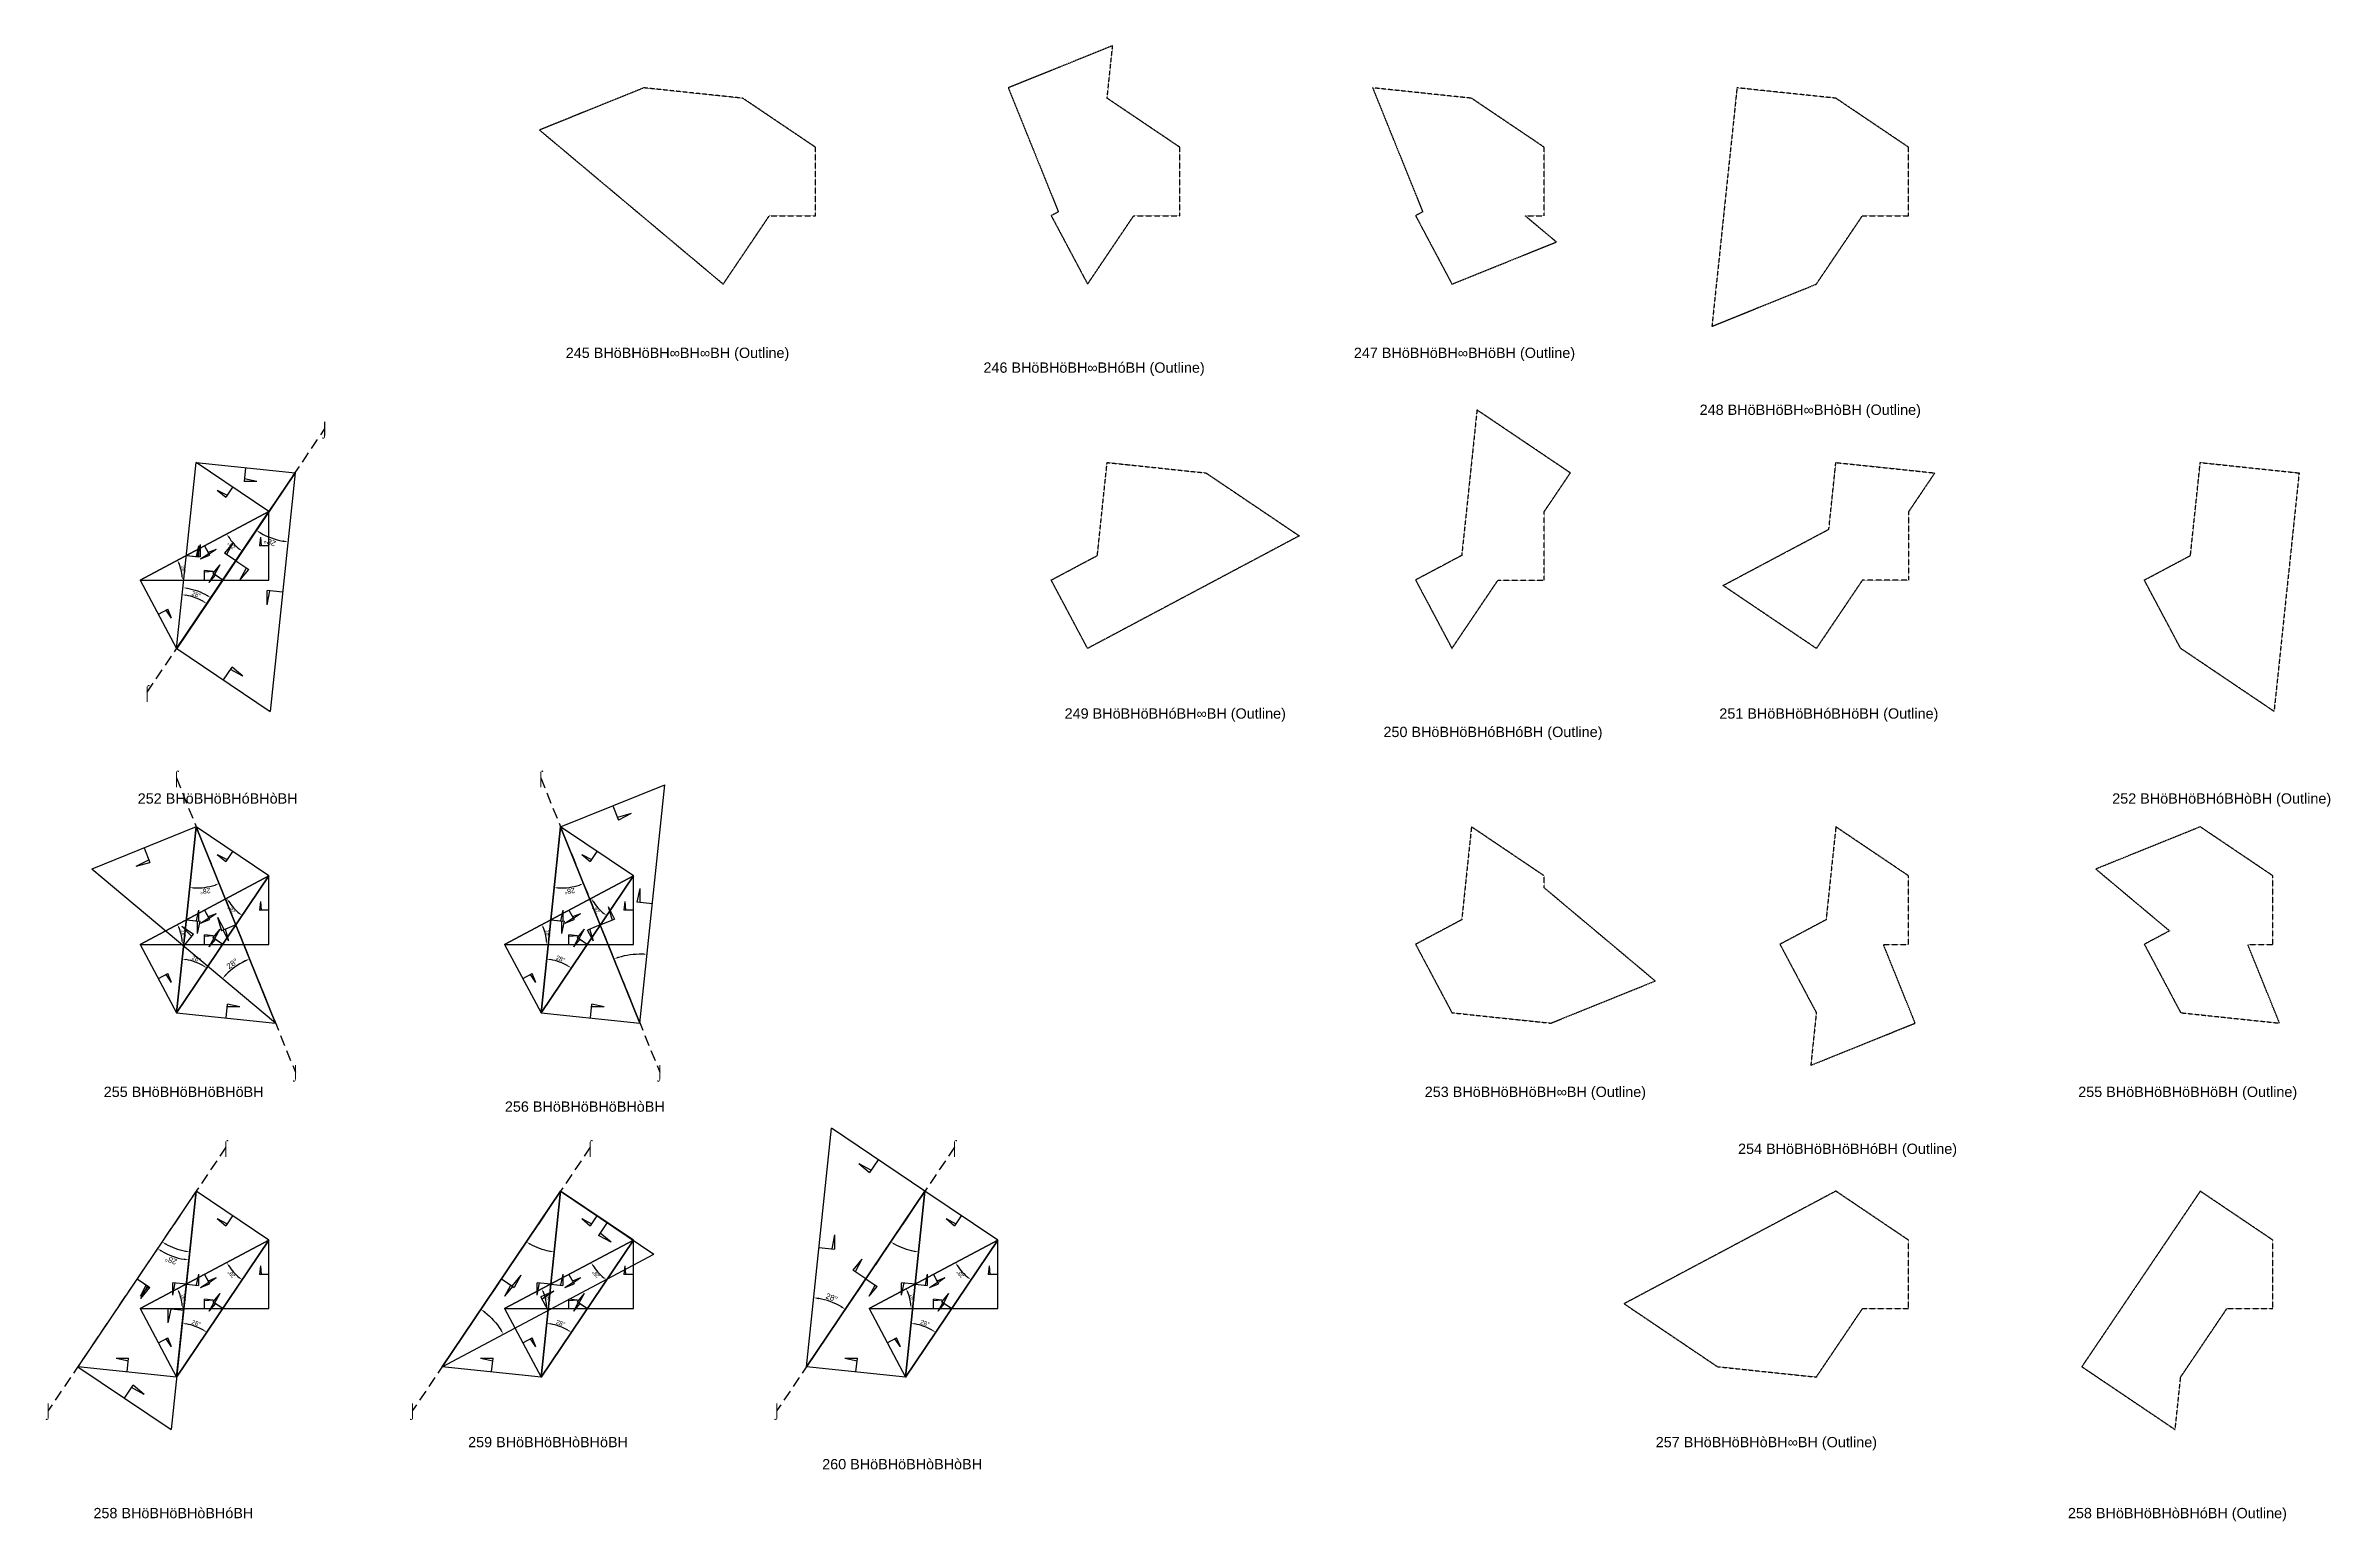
# Model space of a CAD drawing. Header units: millimetres. Extents: x 109495 to 889476, y -4752178 to 24518.
# Drawn here: x 459653 to 725952, y -3660790 to -3488759 of the extents above; entities that cross this region are included whole.
import ezdxf
from ezdxf.enums import TextEntityAlignment as Align

# ---------------------------------------------------------------- set-up
doc = ezdxf.new("R2010")
doc.units = ezdxf.units.MM
doc.header["$PDMODE"] = 35
doc.linetypes.add('DASHED', pattern=[19.05, 12.7, -6.35])
for name, color, linetype in [('BASE', 170, 'Continuous'), ('HYPOTENUSE', 20, 'Continuous'), ('PERPENDICULAR', 90, 'Continuous')]:
    doc.layers.add(name, color=color, linetype=linetype)
doc.styles.add('Arial', font='arial_0.ttf')
doc.dimstyles.new('ISO-25', dxfattribs={"dimtxt": 250, "dimasz": 100, "dimexe": 1.25, "dimexo": 0.625, "dimgap": 100, "dimtad": 1, "dimdec": 0, "dimtxsty": 'Arial', "dimcen": 2.5, "dimadec": 0, "dimazin": 0, "dimtfac": 1, "dimtdec": 0, "dimtmove": 0, "dimatfit": 3, "dimfxl": 1, "dimarcsym": 0})

msp = doc.modelspace()

# ---------------------------------------------------------------- texts
at = {"linetype": 'DASHED', "ltscale": 100, "style": 'Arial'}
for s, p in [('245 BHöBHöBH∞BH∞BH (Outline)', (533300, -3524567)), ('246 BHöBHöBH∞BHóBH (Outline)', (581855, -3526287)), ('247 BHöBHöBH∞BHöBH (Outline)', (625030, -3524567)), ('248 BHöBHöBH∞BHòBH (Outline)', (665337, -3531203)), ('⌡', (492171, -3533453)), ('⌠', (471469, -3564144)), ('249 BHöBHöBHóBH∞BH (Outline)', (591318, -3566614)), ('250 BHöBHöBHóBHóBH (Outline)', (628349, -3568759)), ('251 BHöBHöBHóBHöBH (Outline)', (667502, -3566614)), ('⌠', (474886, -3574108)), ('⌠', (517357, -3574108)), ('252 BHöBHöBHóBHòBH', (479700, -3576521)), ('252 BHöBHöBHóBHòBH (Outline)', (713292, -3576521)), ('⌡', (488754, -3608432)), ('⌡', (531225, -3608432)), ('255 BHöBHöBHöBHöBH', (475736, -3610721)), ('253 BHöBHöBHöBH∞BH (Outline)', (633294, -3610721)), ('255 BHöBHöBHöBHöBH (Outline)', (709329, -3610721)), ('256 BHöBHöBHöBHòBH', (522493, -3612441)), ('⌠', (480648, -3617185)), ('⌠', (523119, -3617185)), ('⌠', (565590, -3617185)), ('254 BHöBHöBHöBHóBH (Outline)', (669682, -3617357)), ('⌡', (459946, -3647876)), ('⌡', (502417, -3647876)), ('⌡', (544889, -3647876)), ('259 BHöBHöBHòBHöBH', (518208, -3651557)), ('257 BHöBHöBHòBH∞BH (Outline)', (660219, -3651557)), ('260 BHöBHöBHòBHòBH', (559480, -3654125)), ('258 BHöBHöBHòBHóBH', (474537, -3659829)), ('258 BHöBHöBHòBHóBH (Outline)', (708130, -3659829))]:
    msp.add_text(s, height=1200, dxfattribs=at).set_placement(p, align=Align.MIDDLE_CENTER)

# ---------------------------------------------------------------- blocks, each defined once
blk = doc.blocks.new('*D9')
at = {"color": 0, "lineweight": -2, "ltscale": 100, "transparency": 16777216}
blk.add_arc((0, 0), 4906, 4.08845, 23.91155, dxfattribs=at)
at = {"color": 0, "ltscale": 100, "transparency": 16777216}
for points in [[(4432, 1963), (4537, 2014), (4332, 2303)], [(4952, 352), (4835, 348), (4906, 0)]]:
    blk.add_solid(points, dxfattribs=at)
at = {"layer": 'Defpoints', "color": 0, "ltscale": 100, "transparency": 16777216}
for p in [(15000, 7976), (0, 0), (0, 0), (4841, 796), (15000, 0)]:
    blk.add_point(p, dxfattribs=at)
at = {"color": 0, "ltscale": 100, "transparency": 16777216, "insert": (5055, 1260), "char_height": 400, "attachment_point": 5, "rotation": 284, "style": 'Arial'}
blk.add_mtext('28°', dxfattribs=at)
blk = doc.blocks.new('SanjoyNathGeometrifyingTrigonometryFundamentalLockedSet')
at = {"color": 114, "linetype": 'DASHED', "ltscale": 100, "true_color": 0x139b48}
for p, q in [((14000, 4987.8), (13900, 3987.8)), ((14000, 4987.8), (14100, 3987.8)), ((15000, 3987.8), (13900, 3987.8))]:
    blk.add_line(p, q, dxfattribs=at)
at = {"color": 242, "linetype": 'DASHED', "ltscale": 100, "true_color": 0xcd2027}
for p, q in [((7500, 3987.8), (8016.4, 3016.6)), ((8852.4, 3574.3), (7922.5, 3193.2)), ((8852.4, 3574.3), (8016.4, 3016.6))]:
    blk.add_line(p, q, dxfattribs=at)
at = {"color": 159, "linetype": 'DASHED', "ltscale": 100, "true_color": 0x22346e}
for p, q in [((7500, 0), (7500, 1100)), ((8500, 1000), (7500, 1100)), ((8500, 1000), (7500, 900))]:
    blk.add_line(p, q, dxfattribs=at)
at = {"layer": 'BASE'}
blk.add_line((0, 0), (15000, 0), dxfattribs=at)
at = {"layer": 'HYPOTENUSE'}
blk.add_line((0, 0), (15000, 7975.6), dxfattribs=at)
at = {"layer": 'PERPENDICULAR'}
blk.add_line((15000, 0), (15000, 7975.6), dxfattribs=at)
at = {"color": 4, "ltscale": 100}
dim = blk.add_angular_dim_2l(base=(4841, 795.6), line1=((0, 0), (15000, 0)), line2=((0, 0), (15000, 7975.6)), dimstyle='ISO-25', override={"dimtxt": 400, "dimasz": 350, "dimgap": 100}, dxfattribs=at)
dim.commit()
dim.dimension.update_dxf_attribs({"geometry": '*D9', "text_midpoint": (5055.4, 1260.5)})

# ---------------------------------------------------------------- linework, layer by layer
at = {"linetype": 'DASHED', "ltscale": 100}
for p, q in [((471469, -3564144), (492171, -3533453)), ((474886, -3574108), (488754, -3608432)), ((517357, -3574108), (531225, -3608432)), ((480648, -3617185), (459946, -3647876)), ((523119, -3617185), (502417, -3647876)), ((565590, -3617185), (544889, -3647876))]:
    msp.add_line(p, q, dxfattribs=at)
at = {"linetype": 'DASHED'}
for points in [[(581098, -3516558), (586478, -3508582), (591857, -3508582), (591857, -3500606), (583376, -3494886), (584020, -3488759), (571852, -3493675), (577695, -3508136), (576857, -3508582)], [(538627, -3516558), (544006, -3508582), (549386, -3508582), (549386, -3500606), (540904, -3494886), (529381, -3493675), (517214, -3498590)], [(620167, -3508136), (619329, -3508582), (623569, -3516558), (635737, -3511642), (632090, -3508582), (634329, -3508582), (634329, -3500606), (625847, -3494886), (614324, -3493675)], [(653873, -3521474), (666041, -3516558), (671420, -3508582), (676800, -3508582), (676800, -3500606), (668318, -3494886), (656795, -3493675)], [(628949, -3551053), (634329, -3551053), (634329, -3543078), (637370, -3538568), (626491, -3531230), (624708, -3548193), (619329, -3551053), (623569, -3559029)], [(605778, -3545906), (581098, -3559029), (576857, -3551053), (582237, -3548193), (583376, -3537357), (594899, -3538568)], [(676800, -3543078), (676800, -3551053), (671420, -3551053), (666041, -3559029), (655161, -3551691), (667502, -3545130), (668318, -3537357), (679842, -3538568)], [(722313, -3538568), (719391, -3566367), (708512, -3559029), (704271, -3551053), (709651, -3548193), (710790, -3537357)], [(625847, -3579828), (624708, -3590664), (619329, -3593525), (623569, -3601501), (635093, -3602712), (647260, -3597796), (634329, -3586945), (634329, -3585549)], [(667180, -3590664), (661800, -3593525), (666041, -3601501), (665397, -3607628), (677564, -3602712), (673852, -3593525), (676800, -3593525), (676800, -3585549), (668318, -3579828)], [(716324, -3593525), (719271, -3593525), (719271, -3585549), (710790, -3579828), (698623, -3584744), (707219, -3591958), (704271, -3593525), (708512, -3601501), (720035, -3602712)], [(654517, -3642761), (666041, -3643972), (671420, -3635996), (676800, -3635996), (676800, -3628021), (668318, -3622300), (643638, -3635423)], [(708512, -3643972), (713892, -3635996), (719271, -3635996), (719271, -3628021), (710790, -3622300), (696989, -3642761), (707868, -3650099)]]:
    msp.add_lwpolyline(points, close=True, dxfattribs=at)

# ---------------------------------------------------------------- block references
at = {"linetype": 'DASHED', "ltscale": 100}
for p, xscale, yscale, zscale, rotation in [((474919, -3559029), 1.282714919717773, 1.282714919717773, 1.282714919717773, 56.00000000000002), ((474919, -3559029), -1.452764501644345, 1.452764501644345, 1.452764501644345, 264), ((488721, -3538568), 1.645357565266573, 1.645357565266573, 1.645357565266573, 236.0000000000001), ((485679, -3543078), 1.132570050689037, 1.132570050689037, 1.132570050689037, 208.0000000000001), ((528914, -3602712), -1.645357565266566, 1.645357565266566, 1.645357565266566, 292), ((486443, -3602712), 1.645357565266573, 1.645357565266573, 1.645357565266573, 112), ((474919, -3601501), 1.282714919717773, 1.282714919717773, 1.282714919717773, 56.00000000000002), ((477197, -3579828), 1.452764501644345, 1.452764501644345, 1.452764501644345, 264), ((517391, -3601501), 1.282714919717773, 1.282714919717773, 1.282714919717773, 56.00000000000002), ((519669, -3579828), 1.452764501644345, 1.452764501644345, 1.452764501644345, 264), ((485679, -3585549), 1.132570050689037, 1.132570050689037, 1.132570050689037, 208.0000000000001), ((528150, -3585549), 1.132570050689037, 1.132570050689037, 1.132570050689037, 208.0000000000001), ((548339, -3642761), 1.645357565266575, 1.645357565266575, 1.645357565266575, 55.99999999999994), ((477197, -3622300), -1.452764501644345, 1.452764501644345, 1.452764501644345, 84.00000000000003), ((519669, -3622300), -1.452764501644345, 1.452764501644345, 1.452764501644345, 84.00000000000003), ((562140, -3622300), -1.452764501644345, 1.452764501644345, 1.452764501644345, 84.00000000000003), ((477197, -3622300), 1.645357565266573, 1.645357565266573, 1.645357565266573, 236.0000000000001), ((474919, -3643972), 1.282714919717773, 1.282714919717773, 1.282714919717773, 56.00000000000002), ((505868, -3642761), -1.645357565266567, 1.645357565266567, 1.645357565266567, 236.0000000000001), ((517391, -3643972), 1.282714919717773, 1.282714919717773, 1.282714919717773, 56.00000000000002), ((559862, -3643972), 1.282714919717773, 1.282714919717773, 1.282714919717773, 56.00000000000002), ((485679, -3628021), 1.132570050689037, 1.132570050689037, 1.132570050689037, 208.0000000000001), ((528150, -3628021), 1.132570050689037, 1.132570050689037, 1.132570050689037, 208.0000000000001), ((570621, -3628021), 1.132570050689037, 1.132570050689037, 1.132570050689037, 208.0000000000001)]:
    msp.add_blockref('SanjoyNathGeometrifyingTrigonometryFundamentalLockedSet', p, dxfattribs=dict(at, xscale=xscale, yscale=yscale, zscale=zscale, rotation=rotation))
at = {"linetype": 'DASHED'}
for p in [(470679, -3551053), (470679, -3593525), (513150, -3593525), (470679, -3635996), (513150, -3635996), (555621, -3635996)]:
    msp.add_blockref('SanjoyNathGeometrifyingTrigonometryFundamentalLockedSet', p, dxfattribs=at)

msp.set_redraw_order([(e.dxf.handle, doc.entitydb.next_handle()) for e in msp.query("TEXT MTEXT ATTDEF DIMENSION ARC_DIMENSION")])  # texts and dimensions are drawn at this point

doc.saveas('drawing.dxf')
